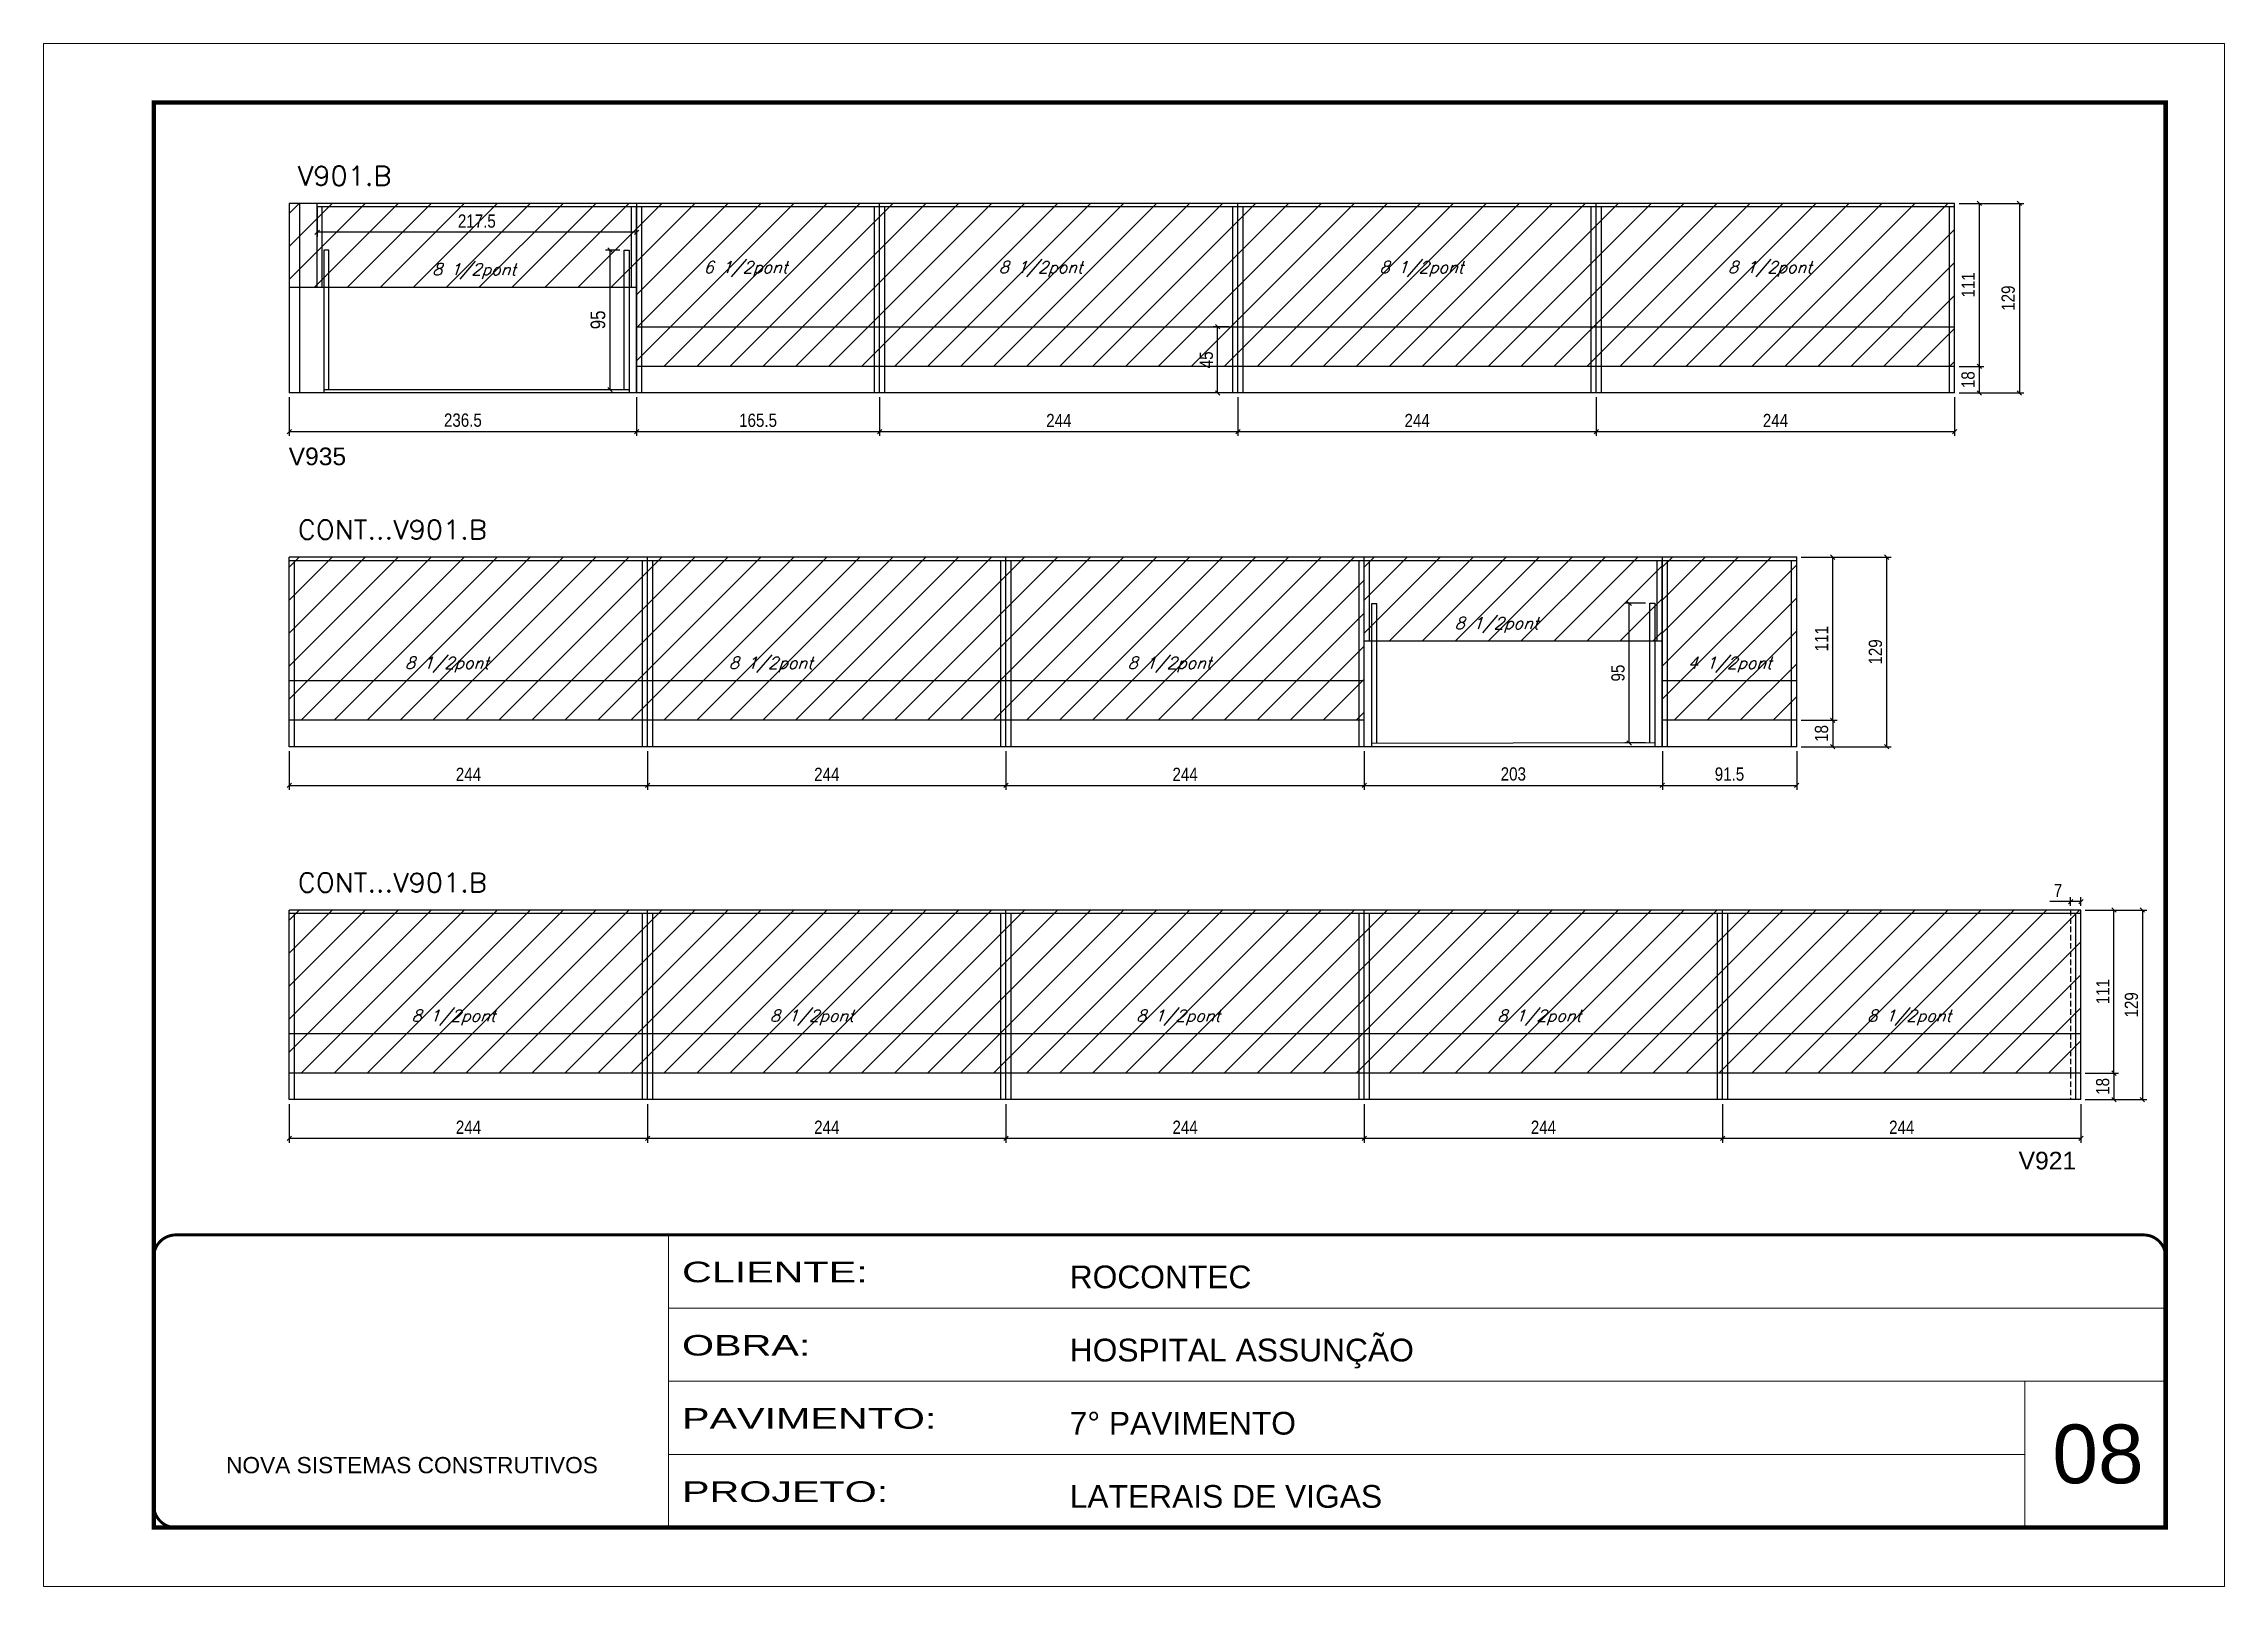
# Model space of a CAD drawing. Extents: x -20960 to -5926, y -2106 to 21915.
# Drawn here: x -7438 to -5953, y 19717 to 20767 of the extents above; entities that cross this region are included whole.
import ezdxf

# ---------------------------------------------------------------- set-up
doc = ezdxf.new("R2010")
doc.units = 0
for name, pattern in [('CONTINUO', [0]), ('DASHED', [0.75, 0.5, -0.25]), ('HIDDEN', [0.375, 0.25, -0.125])]:
    doc.linetypes.add(name, pattern=pattern)
for name, color, linetype in [('5', 5, 'Continuous'), ('COTA', 241, 'Continuous'), ('Painéis', 200, 'Continuous'), ('Reaproveitamento', 251, 'Continuous'), ('SARR_2.2x7', 40, 'Continuous'), ('SARR_3.5x7', 81, 'Continuous'), ('texto', 7, 'Continuous')]:
    doc.layers.add(name, color=color, linetype=linetype)
for name, color, linetype, lineweight in [('CARIMBO', 255, 'Continuous', 9), ('Folhas', 255, 'Continuous', 9), ('SARRAFO DE PRESSAO', 251, 'DASHED', 9), ('Texto Seção', 7, 'Continuous', 15)]:
    doc.layers.add(name, color=color, linetype=linetype, lineweight=lineweight)
doc.styles.add('ARIAL', font='arial.ttf')
doc.styles.add('COTA TECNICA', font='techl___.ttf', dxfattribs={"height": 10})
doc.styles.add('COTA TECNICA-50', font='techl___.ttf', dxfattribs={"height": 9})
doc.styles.add('REGUA-120', font='ROMANS.shx', dxfattribs={"height": 15})
doc.styles.add('Romans', font='romans.shx')
doc.styles.get("Standard").update_dxf_attribs({"font": 'arial.ttf'})
doc.styles.add('Tecnologia', font='')
doc.styles.get('Tecnologia').set_extended_font_data('Forgotten Futurist')
doc.dimstyles.new('COTA PAINEL-50', dxfattribs={"dimtxt": 9, "dimasz": 3, "dimexe": 3, "dimexo": 3, "dimgap": 3, "dimtad": 1, "dimdec": 1, "dimzin": 12, "dimdsep": 46, "dimtxsty": 'COTA TECNICA-50', "dimblk1": 'OBLIQUE', "dimblk2": 'OBLIQUE', "dimsah": 1, "dimcen": 0.9, "dimclrd": 4, "dimclre": 4, "dimclrt": 240, "dimadec": 1, "dimazin": 3, "dimtfac": 1, "dimtdec": 1, "dimtmove": 0, "dimatfit": 3, "dimfxl": 1, "dimtolj": 1, "dimtzin": 12, "dimarcsym": 0})
doc.dimstyles.new('PAINEL', dxfattribs={"dimtxt": 10, "dimasz": 3, "dimexe": 3, "dimexo": 3, "dimgap": 3, "dimtad": 1, "dimdec": 1, "dimzin": 12, "dimdsep": 46, "dimtxsty": 'COTA TECNICA', "dimblk1": 'OBLIQUE', "dimblk2": 'OBLIQUE', "dimsah": 1, "dimcen": 0.9, "dimclrd": 4, "dimclre": 4, "dimclrt": 240, "dimadec": 1, "dimazin": 3, "dimtfac": 1, "dimtdec": 1, "dimtmove": 0, "dimatfit": 3, "dimfxl": 1, "dimtolj": 1, "dimtzin": 12, "dimarcsym": 0})
pattern_1 = [(45, (-2744.101, -1066.366), (-11.22532, 11.22532), [])]

msp = doc.modelspace()

# ---------------------------------------------------------------- texts
at = {"layer": '5', "linetype": 'Continuous'}
for s, p in [('V935', (-7271.65, 20479.91)), ('V921', (-6093.61, 20000.59))]:
    msp.add_text(s, height=12, rotation=0.00004, dxfattribs=at).set_placement(p)
at = {"layer": 'CARIMBO', "style": 'ARIAL'}
msp.add_text('08', height=40, dxfattribs=at).set_placement((-6070.64, 19786.96))
at = {"layer": 'texto', "color": 2, "char_height": 8, "attachment_point": 5, "style": 'Romans'}
for s, insert in [('{\\Q19;\\C256;8 1/2pont}', (-7145.36, 20611.89)), ('{\\Q19;\\C256;6 1/2pont}', (-6960.54, 20613.36)), ('{\\Q19;\\C256;8 1/2pont}', (-6759.55, 20613.36)), ('{\\Q19;\\C256;8 1/2pont}', (-6500.26, 20613.36)), ('{\\Q19;\\C256;8 1/2pont}', (-6262.96, 20613.36)), ('{\\Q19;\\C256;8 1/2pont}', (-6449.13, 20371.07)), ('{\\Q19;\\C256;8 1/2pont}', (-7163.84, 20344.07)), ('{\\Q19;\\C256;8 1/2pont}', (-6943.32, 20344.07)), ('{\\Q19;\\C256;8 1/2pont}', (-6671.79, 20344.07)), ('{\\Q19;\\C256;4 1/2pont}', (-6290.3, 20344.07)), ('{\\Q19;\\C256;8 1/2pont}', (-7159.36, 20103.89)), ('{\\Q19;\\C256;8 1/2pont}', (-6915.39, 20103.89)), ('{\\Q19;\\C256;8 1/2pont}', (-6665.92, 20103.89)), ('{\\Q19;\\C256;8 1/2pont}', (-6420.07, 20103.89)), ('{\\Q19;\\C256;8 1/2pont}', (-6168.17, 20103.89))]:
    msp.add_mtext(s, dxfattribs=dict(at, insert=insert))
at = {"layer": 'Texto Seção', "style": 'REGUA-120', "width": 1.05}
for s, p in [('V901.B', (-7265.42, 20670.34)), ('CONT...V901.B', (-7265.42, 20429.51)), ('CONT...V901.B', (-7265.42, 20189.34))]:
    msp.add_text(s, height=13, dxfattribs=at).set_placement(p)

# ---------------------------------------------------------------- blocks, each defined once
blk = doc.blocks.new('9999999999')
at = {"color": 30, "linetype": 'CONTINUO'}
for p, q in [((98564.6, 34230.2), (98564.6, 34429.4)), ((98564.6, 34379.6), (99584, 34379.6)), ((98564.6, 34329.8), (99488, 34329.8)), ((99584, 34329.8), (99488, 34329.8)), ((99488, 34329.8), (99488, 34230.2)), ((98564.6, 34280), (99488, 34280))]:
    blk.add_line(p, q, dxfattribs=at)
at = {"color": 30, "linetype": 'CONTINUO', "const_width": 2}
blk.add_lwpolyline([(99584, 34230.2), (99584, 34414.4, 0.414214), (99569, 34429.4), (98229, 34429.4, 0.414214), (98214, 34414.4), (98214, 34245.2, 0.414214), (98229, 34230.2), (99584, 34230.2)], format="xyb", dxfattribs=at)
at = {"layer": 'Folhas'}
blk.add_lwpolyline([(98139, 34190.2), (99624, 34190.2), (99624, 35240.2), (98139, 35240.2)], close=True, dxfattribs=at)
at = {"layer": 'Folhas', "color": 30, "const_width": 3}
blk.add_lwpolyline([(98214, 34230.2), (99584, 34230.2), (99584, 35200.2), (98214, 35200.2)], close=True, dxfattribs=at)
at = {"color": 7, "linetype": 'Continuous', "ltscale": 5, "style": 'ARIAL'}
for s, height, p in [('ROCONTEC', 15.48, (98837.7, 34393.1)), ('HOSPITAL ASSUNÇÃO', 15.483, (98837.7, 34343.3)), ('7° PAVIMENTO', 15.483, (98837.7, 34293.5)), ('NOVA SISTEMAS CONSTRUTIVOS', 11.059, (98263.2, 34267.2)), ('LATERAIS DE VIGAS', 15.483, (98837.7, 34243.7))]:
    blk.add_text(s, height=height, dxfattribs=at).set_placement(p)
at = {"layer": 'Folhas', "color": 7, "style": 'Tecnologia', "width": 1.5}
for s, p in [('CLIENTE:', (98573.7, 34397.2)), ('OBRA:', (98573.7, 34347.3)), ('PAVIMENTO:', (98573.7, 34297.5)), ('PROJETO:', (98573.7, 34247.7))]:
    blk.add_text(s, height=14, dxfattribs=at).set_placement(p)
blk = doc.blocks.new('_Oblique')
at = {"color": 0, "linetype": 'ByBlock', "lineweight": -2}
blk.add_line((-0.5, -0.5), (0.5, 0.5), dxfattribs=at)
blk = doc.blocks.new('*D966')
at = {"layer": 'COTA', "color": 4, "lineweight": -2, "transparency": 16777216}
for p, q in [((-7271.2, 20526.1), (-7271.2, 20499.8)), ((-7034.7, 20526.1), (-7034.7, 20499.8)), ((-7271.2, 20502.8), (-7034.7, 20502.8))]:
    blk.add_line(p, q, dxfattribs=at)
at = {"layer": 'Defpoints', "color": 0, "transparency": 16777216}
for p in [(-7271.2, 20529.1), (-7034.7, 20529.1), (-7034.7, 20502.8)]:
    blk.add_point(p, dxfattribs=at)
at = {"layer": 'COTA', "color": 4, "lineweight": -2, "transparency": 16777216, "xscale": 3, "yscale": 3, "zscale": 3, "rotation": 180}
blk.add_blockref('_Oblique', (-7271.2, 20502.8), dxfattribs=at)
at = {"layer": 'COTA', "color": 4, "lineweight": -2, "transparency": 16777216, "xscale": 3, "yscale": 3, "zscale": 3}
blk.add_blockref('_Oblique', (-7034.7, 20502.8), dxfattribs=at)
at = {"layer": 'COTA', "color": 240, "transparency": 16777216, "insert": (-7153, 20510.5), "char_height": 9, "attachment_point": 5, "style": 'COTA TECNICA-50'}
blk.add_mtext('\\A1;236.5', dxfattribs=at)
blk = doc.blocks.new('*D967')
at = {"layer": 'COTA', "color": 4, "lineweight": -2, "transparency": 16777216}
for p, q in [((-7034.7, 20526.1), (-7034.7, 20499.8)), ((-6869.2, 20526.1), (-6869.2, 20499.8)), ((-7034.7, 20502.8), (-6869.2, 20502.8))]:
    blk.add_line(p, q, dxfattribs=at)
at = {"layer": 'Defpoints', "color": 0, "transparency": 16777216}
for p in [(-7034.7, 20529.1), (-6869.2, 20529.1), (-6869.2, 20502.8)]:
    blk.add_point(p, dxfattribs=at)
at = {"layer": 'COTA', "color": 4, "lineweight": -2, "transparency": 16777216, "xscale": 3, "yscale": 3, "zscale": 3, "rotation": 180}
blk.add_blockref('_Oblique', (-7034.7, 20502.8), dxfattribs=at)
at = {"layer": 'COTA', "color": 4, "lineweight": -2, "transparency": 16777216, "xscale": 3, "yscale": 3, "zscale": 3}
blk.add_blockref('_Oblique', (-6869.2, 20502.8), dxfattribs=at)
at = {"layer": 'COTA', "color": 240, "transparency": 16777216, "insert": (-6952, 20510.4), "char_height": 9, "attachment_point": 5, "style": 'COTA TECNICA-50'}
blk.add_mtext('\\A1;165.5', dxfattribs=at)
blk = doc.blocks.new('*D968')
at = {"layer": 'COTA', "color": 4, "lineweight": -2, "transparency": 16777216}
for p, q in [((-6869.2, 20526.1), (-6869.2, 20499.8)), ((-6625.2, 20526.1), (-6625.2, 20499.8)), ((-6869.2, 20502.8), (-6625.2, 20502.8))]:
    blk.add_line(p, q, dxfattribs=at)
at = {"layer": 'Defpoints', "color": 0, "transparency": 16777216}
for p in [(-6869.2, 20529.1), (-6625.2, 20529.1), (-6625.2, 20502.8)]:
    blk.add_point(p, dxfattribs=at)
at = {"layer": 'COTA', "color": 4, "lineweight": -2, "transparency": 16777216, "xscale": 3, "yscale": 3, "zscale": 3, "rotation": 180}
blk.add_blockref('_Oblique', (-6869.2, 20502.8), dxfattribs=at)
at = {"layer": 'COTA', "color": 4, "lineweight": -2, "transparency": 16777216, "xscale": 3, "yscale": 3, "zscale": 3}
blk.add_blockref('_Oblique', (-6625.2, 20502.8), dxfattribs=at)
at = {"layer": 'COTA', "color": 240, "transparency": 16777216, "insert": (-6747.2, 20510.3), "char_height": 9, "attachment_point": 5, "style": 'COTA TECNICA-50'}
blk.add_mtext('\\A1;244', dxfattribs=at)
blk = doc.blocks.new('*D969')
at = {"layer": 'COTA', "color": 4, "lineweight": -2, "transparency": 16777216}
for p, q in [((-6625.2, 20526.1), (-6625.2, 20499.8)), ((-6381.2, 20526.1), (-6381.2, 20499.8)), ((-6625.2, 20502.8), (-6381.2, 20502.8))]:
    blk.add_line(p, q, dxfattribs=at)
at = {"layer": 'Defpoints', "color": 0, "transparency": 16777216}
for p in [(-6625.2, 20529.1), (-6381.2, 20529.1), (-6381.2, 20502.8)]:
    blk.add_point(p, dxfattribs=at)
at = {"layer": 'COTA', "color": 4, "lineweight": -2, "transparency": 16777216, "xscale": 3, "yscale": 3, "zscale": 3, "rotation": 180}
blk.add_blockref('_Oblique', (-6625.2, 20502.8), dxfattribs=at)
at = {"layer": 'COTA', "color": 4, "lineweight": -2, "transparency": 16777216, "xscale": 3, "yscale": 3, "zscale": 3}
blk.add_blockref('_Oblique', (-6381.2, 20502.8), dxfattribs=at)
at = {"layer": 'COTA', "color": 240, "transparency": 16777216, "insert": (-6503.2, 20510.3), "char_height": 9, "attachment_point": 5, "style": 'COTA TECNICA-50'}
blk.add_mtext('\\A1;244', dxfattribs=at)
blk = doc.blocks.new('*D970')
at = {"layer": 'COTA', "color": 4, "lineweight": -2, "transparency": 16777216}
for p, q in [((-6381.2, 20526.1), (-6381.2, 20499.8)), ((-6137.2, 20526.1), (-6137.2, 20499.8)), ((-6381.2, 20502.8), (-6137.2, 20502.8))]:
    blk.add_line(p, q, dxfattribs=at)
at = {"layer": 'Defpoints', "color": 0, "transparency": 16777216}
for p in [(-6381.2, 20529.1), (-6137.2, 20529.1), (-6137.2, 20502.8)]:
    blk.add_point(p, dxfattribs=at)
at = {"layer": 'COTA', "color": 4, "lineweight": -2, "transparency": 16777216, "xscale": 3, "yscale": 3, "zscale": 3, "rotation": 180}
blk.add_blockref('_Oblique', (-6381.2, 20502.8), dxfattribs=at)
at = {"layer": 'COTA', "color": 4, "lineweight": -2, "transparency": 16777216, "xscale": 3, "yscale": 3, "zscale": 3}
blk.add_blockref('_Oblique', (-6137.2, 20502.8), dxfattribs=at)
at = {"layer": 'COTA', "color": 240, "transparency": 16777216, "insert": (-6259.2, 20510.3), "char_height": 9, "attachment_point": 5, "style": 'COTA TECNICA-50'}
blk.add_mtext('\\A1;244', dxfattribs=at)
blk = doc.blocks.new('*D978')
at = {"layer": 'COTA', "color": 4, "lineweight": -2, "transparency": 16777216}
for p, q in [((-7271.2, 20285.3), (-7271.2, 20259)), ((-7027.2, 20285.3), (-7027.2, 20259)), ((-7271.2, 20262), (-7027.2, 20262))]:
    blk.add_line(p, q, dxfattribs=at)
at = {"layer": 'Defpoints', "color": 0, "transparency": 16777216}
for p in [(-7271.2, 20288.3), (-7027.2, 20288.3), (-7027.2, 20262)]:
    blk.add_point(p, dxfattribs=at)
at = {"layer": 'COTA', "color": 4, "lineweight": -2, "transparency": 16777216, "xscale": 3, "yscale": 3, "zscale": 3, "rotation": 180}
blk.add_blockref('_Oblique', (-7271.2, 20262), dxfattribs=at)
at = {"layer": 'COTA', "color": 4, "lineweight": -2, "transparency": 16777216, "xscale": 3, "yscale": 3, "zscale": 3}
blk.add_blockref('_Oblique', (-7027.2, 20262), dxfattribs=at)
at = {"layer": 'COTA', "color": 240, "transparency": 16777216, "insert": (-7149.2, 20269.5), "char_height": 9, "attachment_point": 5, "style": 'COTA TECNICA-50'}
blk.add_mtext('\\A1;244', dxfattribs=at)
blk = doc.blocks.new('*D979')
at = {"layer": 'COTA', "color": 4, "lineweight": -2, "transparency": 16777216}
for p, q in [((-7027.2, 20285.3), (-7027.2, 20259)), ((-6783.2, 20285.3), (-6783.2, 20259)), ((-7027.2, 20262), (-6783.2, 20262))]:
    blk.add_line(p, q, dxfattribs=at)
at = {"layer": 'Defpoints', "color": 0, "transparency": 16777216}
for p in [(-7027.2, 20288.3), (-6783.2, 20288.3), (-6783.2, 20262)]:
    blk.add_point(p, dxfattribs=at)
at = {"layer": 'COTA', "color": 4, "lineweight": -2, "transparency": 16777216, "xscale": 3, "yscale": 3, "zscale": 3, "rotation": 180}
blk.add_blockref('_Oblique', (-7027.2, 20262), dxfattribs=at)
at = {"layer": 'COTA', "color": 4, "lineweight": -2, "transparency": 16777216, "xscale": 3, "yscale": 3, "zscale": 3}
blk.add_blockref('_Oblique', (-6783.2, 20262), dxfattribs=at)
at = {"layer": 'COTA', "color": 240, "transparency": 16777216, "insert": (-6905.2, 20269.5), "char_height": 9, "attachment_point": 5, "style": 'COTA TECNICA-50'}
blk.add_mtext('\\A1;244', dxfattribs=at)
blk = doc.blocks.new('*D980')
at = {"layer": 'COTA', "color": 4, "lineweight": -2, "transparency": 16777216}
for p, q in [((-6783.2, 20285.3), (-6783.2, 20259)), ((-6539.2, 20285.3), (-6539.2, 20259)), ((-6783.2, 20262), (-6539.2, 20262))]:
    blk.add_line(p, q, dxfattribs=at)
at = {"layer": 'Defpoints', "color": 0, "transparency": 16777216}
for p in [(-6783.2, 20288.3), (-6539.2, 20288.3), (-6539.2, 20262)]:
    blk.add_point(p, dxfattribs=at)
at = {"layer": 'COTA', "color": 4, "lineweight": -2, "transparency": 16777216, "xscale": 3, "yscale": 3, "zscale": 3, "rotation": 180}
blk.add_blockref('_Oblique', (-6783.2, 20262), dxfattribs=at)
at = {"layer": 'COTA', "color": 4, "lineweight": -2, "transparency": 16777216, "xscale": 3, "yscale": 3, "zscale": 3}
blk.add_blockref('_Oblique', (-6539.2, 20262), dxfattribs=at)
at = {"layer": 'COTA', "color": 240, "transparency": 16777216, "insert": (-6661.2, 20269.5), "char_height": 9, "attachment_point": 5, "style": 'COTA TECNICA-50'}
blk.add_mtext('\\A1;244', dxfattribs=at)
blk = doc.blocks.new('*D981')
at = {"layer": 'COTA', "color": 4, "lineweight": -2, "transparency": 16777216}
for p, q in [((-6539.2, 20285.3), (-6539.2, 20259)), ((-6336.2, 20285.3), (-6336.2, 20259)), ((-6539.2, 20262), (-6336.2, 20262))]:
    blk.add_line(p, q, dxfattribs=at)
at = {"layer": 'Defpoints', "color": 0, "transparency": 16777216}
for p in [(-6539.2, 20288.3), (-6336.2, 20288.3), (-6336.2, 20262)]:
    blk.add_point(p, dxfattribs=at)
at = {"layer": 'COTA', "color": 4, "lineweight": -2, "transparency": 16777216, "xscale": 3, "yscale": 3, "zscale": 3, "rotation": 180}
blk.add_blockref('_Oblique', (-6539.2, 20262), dxfattribs=at)
at = {"layer": 'COTA', "color": 4, "lineweight": -2, "transparency": 16777216, "xscale": 3, "yscale": 3, "zscale": 3}
blk.add_blockref('_Oblique', (-6336.2, 20262), dxfattribs=at)
at = {"layer": 'COTA', "color": 240, "transparency": 16777216, "insert": (-6437.7, 20269.7), "char_height": 9, "attachment_point": 5, "style": 'COTA TECNICA-50'}
blk.add_mtext('\\A1;203', dxfattribs=at)
blk = doc.blocks.new('*D982')
at = {"layer": 'COTA', "color": 4, "lineweight": -2, "transparency": 16777216}
for p, q in [((-6336.2, 20285.3), (-6336.2, 20259)), ((-6244.7, 20285.3), (-6244.7, 20259)), ((-6336.2, 20262), (-6244.7, 20262))]:
    blk.add_line(p, q, dxfattribs=at)
at = {"layer": 'Defpoints', "color": 0, "transparency": 16777216}
for p in [(-6336.2, 20288.3), (-6244.7, 20288.3), (-6244.7, 20262)]:
    blk.add_point(p, dxfattribs=at)
at = {"layer": 'COTA', "color": 4, "lineweight": -2, "transparency": 16777216, "xscale": 3, "yscale": 3, "zscale": 3, "rotation": 180}
blk.add_blockref('_Oblique', (-6336.2, 20262), dxfattribs=at)
at = {"layer": 'COTA', "color": 4, "lineweight": -2, "transparency": 16777216, "xscale": 3, "yscale": 3, "zscale": 3}
blk.add_blockref('_Oblique', (-6244.7, 20262), dxfattribs=at)
at = {"layer": 'COTA', "color": 240, "transparency": 16777216, "insert": (-6290.5, 20269.6), "char_height": 9, "attachment_point": 5, "style": 'COTA TECNICA-50'}
blk.add_mtext('\\A1;91.5', dxfattribs=at)
blk = doc.blocks.new('*D983')
at = {"layer": 'COTA', "color": 4, "lineweight": -2, "transparency": 16777216}
for p, q in [((-6058.2, 20182.9), (-6072.4, 20182.9)), ((-6058.2, 20180.1), (-6058.2, 20185.9)), ((-6051.2, 20182.9), (-6058.2, 20182.9)), ((-6051.2, 20180.1), (-6051.2, 20185.9))]:
    blk.add_line(p, q, dxfattribs=at)
at = {"layer": 'Defpoints', "color": 0, "transparency": 16777216}
for p in [(-6058.2, 20182.9), (-6058.2, 20177.1), (-6051.2, 20177.1)]:
    blk.add_point(p, dxfattribs=at)
at = {"layer": 'COTA', "color": 4, "lineweight": -2, "transparency": 16777216, "xscale": 3, "yscale": 3, "zscale": 3, "rotation": 180}
blk.add_blockref('_Oblique', (-6058.2, 20182.9), dxfattribs=at)
at = {"layer": 'COTA', "color": 4, "lineweight": -2, "transparency": 16777216, "xscale": 3, "yscale": 3, "zscale": 3}
blk.add_blockref('_Oblique', (-6051.2, 20182.9), dxfattribs=at)
at = {"layer": 'COTA', "color": 240, "transparency": 16777216, "insert": (-6066.8, 20190.4), "char_height": 9, "attachment_point": 5, "style": 'COTA TECNICA-50'}
blk.add_mtext('\\A1;7', dxfattribs=at)
blk = doc.blocks.new('*D984')
at = {"layer": 'COTA', "color": 4, "lineweight": -2, "transparency": 16777216}
for p, q in [((-7271.2, 20045.1), (-7271.2, 20018.8)), ((-7027.2, 20045.1), (-7027.2, 20018.8)), ((-7271.2, 20021.8), (-7027.2, 20021.8))]:
    blk.add_line(p, q, dxfattribs=at)
at = {"layer": 'Defpoints', "color": 0, "transparency": 16777216}
for p in [(-7271.2, 20048.1), (-7027.2, 20048.1), (-7027.2, 20021.8)]:
    blk.add_point(p, dxfattribs=at)
at = {"layer": 'COTA', "color": 4, "lineweight": -2, "transparency": 16777216, "xscale": 3, "yscale": 3, "zscale": 3, "rotation": 180}
blk.add_blockref('_Oblique', (-7271.2, 20021.8), dxfattribs=at)
at = {"layer": 'COTA', "color": 4, "lineweight": -2, "transparency": 16777216, "xscale": 3, "yscale": 3, "zscale": 3}
blk.add_blockref('_Oblique', (-7027.2, 20021.8), dxfattribs=at)
at = {"layer": 'COTA', "color": 240, "transparency": 16777216, "insert": (-7149.2, 20029.3), "char_height": 9, "attachment_point": 5, "style": 'COTA TECNICA-50'}
blk.add_mtext('\\A1;244', dxfattribs=at)
blk = doc.blocks.new('*D985')
at = {"layer": 'COTA', "color": 4, "lineweight": -2, "transparency": 16777216}
for p, q in [((-7027.2, 20045.1), (-7027.2, 20018.8)), ((-6783.2, 20045.1), (-6783.2, 20018.8)), ((-7027.2, 20021.8), (-6783.2, 20021.8))]:
    blk.add_line(p, q, dxfattribs=at)
at = {"layer": 'Defpoints', "color": 0, "transparency": 16777216}
for p in [(-7027.2, 20048.1), (-6783.2, 20048.1), (-6783.2, 20021.8)]:
    blk.add_point(p, dxfattribs=at)
at = {"layer": 'COTA', "color": 4, "lineweight": -2, "transparency": 16777216, "xscale": 3, "yscale": 3, "zscale": 3, "rotation": 180}
blk.add_blockref('_Oblique', (-7027.2, 20021.8), dxfattribs=at)
at = {"layer": 'COTA', "color": 4, "lineweight": -2, "transparency": 16777216, "xscale": 3, "yscale": 3, "zscale": 3}
blk.add_blockref('_Oblique', (-6783.2, 20021.8), dxfattribs=at)
at = {"layer": 'COTA', "color": 240, "transparency": 16777216, "insert": (-6905.2, 20029.3), "char_height": 9, "attachment_point": 5, "style": 'COTA TECNICA-50'}
blk.add_mtext('\\A1;244', dxfattribs=at)
blk = doc.blocks.new('*D986')
at = {"layer": 'COTA', "color": 4, "lineweight": -2, "transparency": 16777216}
for p, q in [((-6783.2, 20045.1), (-6783.2, 20018.8)), ((-6539.2, 20045.1), (-6539.2, 20018.8)), ((-6783.2, 20021.8), (-6539.2, 20021.8))]:
    blk.add_line(p, q, dxfattribs=at)
at = {"layer": 'Defpoints', "color": 0, "transparency": 16777216}
for p in [(-6783.2, 20048.1), (-6539.2, 20048.1), (-6539.2, 20021.8)]:
    blk.add_point(p, dxfattribs=at)
at = {"layer": 'COTA', "color": 4, "lineweight": -2, "transparency": 16777216, "xscale": 3, "yscale": 3, "zscale": 3, "rotation": 180}
blk.add_blockref('_Oblique', (-6783.2, 20021.8), dxfattribs=at)
at = {"layer": 'COTA', "color": 4, "lineweight": -2, "transparency": 16777216, "xscale": 3, "yscale": 3, "zscale": 3}
blk.add_blockref('_Oblique', (-6539.2, 20021.8), dxfattribs=at)
at = {"layer": 'COTA', "color": 240, "transparency": 16777216, "insert": (-6661.2, 20029.3), "char_height": 9, "attachment_point": 5, "style": 'COTA TECNICA-50'}
blk.add_mtext('\\A1;244', dxfattribs=at)
blk = doc.blocks.new('*D987')
at = {"layer": 'COTA', "color": 4, "lineweight": -2, "transparency": 16777216}
for p, q in [((-6539.2, 20045.1), (-6539.2, 20018.8)), ((-6295.2, 20045.1), (-6295.2, 20018.8)), ((-6539.2, 20021.8), (-6295.2, 20021.8))]:
    blk.add_line(p, q, dxfattribs=at)
at = {"layer": 'Defpoints', "color": 0, "transparency": 16777216}
for p in [(-6539.2, 20048.1), (-6295.2, 20048.1), (-6295.2, 20021.8)]:
    blk.add_point(p, dxfattribs=at)
at = {"layer": 'COTA', "color": 4, "lineweight": -2, "transparency": 16777216, "xscale": 3, "yscale": 3, "zscale": 3, "rotation": 180}
blk.add_blockref('_Oblique', (-6539.2, 20021.8), dxfattribs=at)
at = {"layer": 'COTA', "color": 4, "lineweight": -2, "transparency": 16777216, "xscale": 3, "yscale": 3, "zscale": 3}
blk.add_blockref('_Oblique', (-6295.2, 20021.8), dxfattribs=at)
at = {"layer": 'COTA', "color": 240, "transparency": 16777216, "insert": (-6417.2, 20029.3), "char_height": 9, "attachment_point": 5, "style": 'COTA TECNICA-50'}
blk.add_mtext('\\A1;244', dxfattribs=at)
blk = doc.blocks.new('*D988')
at = {"layer": 'COTA', "color": 4, "lineweight": -2, "transparency": 16777216}
for p, q in [((-6295.2, 20045.1), (-6295.2, 20018.8)), ((-6051.2, 20045.1), (-6051.2, 20018.8)), ((-6295.2, 20021.8), (-6051.2, 20021.8))]:
    blk.add_line(p, q, dxfattribs=at)
at = {"layer": 'Defpoints', "color": 0, "transparency": 16777216}
for p in [(-6295.2, 20048.1), (-6051.2, 20048.1), (-6051.2, 20021.8)]:
    blk.add_point(p, dxfattribs=at)
at = {"layer": 'COTA', "color": 4, "lineweight": -2, "transparency": 16777216, "xscale": 3, "yscale": 3, "zscale": 3, "rotation": 180}
blk.add_blockref('_Oblique', (-6295.2, 20021.8), dxfattribs=at)
at = {"layer": 'COTA', "color": 4, "lineweight": -2, "transparency": 16777216, "xscale": 3, "yscale": 3, "zscale": 3}
blk.add_blockref('_Oblique', (-6051.2, 20021.8), dxfattribs=at)
at = {"layer": 'COTA', "color": 240, "transparency": 16777216, "insert": (-6173.2, 20029.3), "char_height": 9, "attachment_point": 5, "style": 'COTA TECNICA-50'}
blk.add_mtext('\\A1;244', dxfattribs=at)
blk = doc.blocks.new('*D989')
at = {"layer": 'COTA', "color": 4, "lineweight": -2, "transparency": 16777216}
for p, q in [((-6048.2, 20177.1), (-6025.7, 20177.1)), ((-6028.7, 20066.1), (-6028.7, 20177.1)), ((-6048.2, 20066.1), (-6025.7, 20066.1))]:
    blk.add_line(p, q, dxfattribs=at)
at = {"layer": 'Defpoints', "color": 0, "transparency": 16777216}
for p in [(-6051.2, 20177.1), (-6028.7, 20177.1), (-6051.2, 20066.1)]:
    blk.add_point(p, dxfattribs=at)
at = {"layer": 'COTA', "color": 4, "lineweight": -2, "transparency": 16777216, "xscale": 3, "yscale": 3, "zscale": 3}
for p, rotation in [((-6028.7, 20177.1), 90), ((-6028.7, 20066.1), 270)]:
    blk.add_blockref('_Oblique', p, dxfattribs=dict(at, rotation=rotation))
at = {"layer": 'COTA', "color": 240, "transparency": 16777216, "insert": (-6036.3, 20121.6), "char_height": 9, "attachment_point": 5, "rotation": 90, "style": 'COTA TECNICA-50'}
blk.add_mtext('\\A1;111', dxfattribs=at)
blk = doc.blocks.new('*D990')
at = {"layer": 'COTA', "color": 4, "lineweight": -2, "transparency": 16777216}
for p, q in [((-6241.7, 20417.3), (-6217.2, 20417.3)), ((-6220.2, 20306.3), (-6220.2, 20417.3)), ((-6241.7, 20306.3), (-6217.2, 20306.3))]:
    blk.add_line(p, q, dxfattribs=at)
at = {"layer": 'Defpoints', "color": 0, "transparency": 16777216}
for p in [(-6244.7, 20417.3), (-6220.2, 20417.3), (-6244.7, 20306.3)]:
    blk.add_point(p, dxfattribs=at)
at = {"layer": 'COTA', "color": 4, "lineweight": -2, "transparency": 16777216, "xscale": 3, "yscale": 3, "zscale": 3}
for p, rotation in [((-6220.2, 20417.3), 90), ((-6220.2, 20306.3), 270)]:
    blk.add_blockref('_Oblique', p, dxfattribs=dict(at, rotation=rotation))
at = {"layer": 'COTA', "color": 240, "transparency": 16777216, "insert": (-6227.8, 20361.8), "char_height": 9, "attachment_point": 5, "rotation": 90, "style": 'COTA TECNICA-50'}
blk.add_mtext('\\A1;111', dxfattribs=at)
blk = doc.blocks.new('*D991')
at = {"layer": 'COTA', "color": 4, "lineweight": -2, "transparency": 16777216}
for p, q in [((-7252.2, 20655.1), (-7252.2, 20635.4)), ((-7034.7, 20655.1), (-7034.7, 20635.4)), ((-7034.7, 20638.4), (-7252.2, 20638.4))]:
    blk.add_line(p, q, dxfattribs=at)
at = {"layer": 'Defpoints', "color": 0, "transparency": 16777216}
for p in [(-7252.2, 20658.1), (-7034.7, 20658.1), (-7252.2, 20638.4)]:
    blk.add_point(p, dxfattribs=at)
at = {"layer": 'COTA', "color": 4, "lineweight": -2, "transparency": 16777216, "xscale": 3, "yscale": 3, "zscale": 3, "rotation": 180}
blk.add_blockref('_Oblique', (-7252.2, 20638.4), dxfattribs=at)
at = {"layer": 'COTA', "color": 4, "lineweight": -2, "transparency": 16777216, "xscale": 3, "yscale": 3, "zscale": 3}
blk.add_blockref('_Oblique', (-7034.7, 20638.4), dxfattribs=at)
at = {"layer": 'COTA', "color": 240, "transparency": 16777216, "insert": (-7143.5, 20646), "char_height": 9, "attachment_point": 5, "style": 'COTA TECNICA-50'}
blk.add_mtext('\\A1;217.5', dxfattribs=at)
blk = doc.blocks.new('*D992')
at = {"layer": 'COTA', "color": 4, "lineweight": -2, "transparency": 16777216}
for p, q in [((-6631.7, 20574.1), (-6642.1, 20574.1)), ((-6639.1, 20529.1), (-6639.1, 20574.1)), ((-6631.7, 20529.1), (-6642.1, 20529.1))]:
    blk.add_line(p, q, dxfattribs=at)
at = {"layer": 'Defpoints', "color": 0, "transparency": 16777216}
for p in [(-6639.1, 20574.1), (-6628.7, 20574.1), (-6628.7, 20529.1)]:
    blk.add_point(p, dxfattribs=at)
at = {"layer": 'COTA', "color": 4, "lineweight": -2, "transparency": 16777216, "xscale": 3, "yscale": 3, "zscale": 3}
for p, rotation in [((-6639.1, 20574.1), 90), ((-6639.1, 20529.1), 270)]:
    blk.add_blockref('_Oblique', p, dxfattribs=dict(at, rotation=rotation))
at = {"layer": 'COTA', "color": 240, "transparency": 16777216, "insert": (-6646.7, 20551.6), "char_height": 9, "attachment_point": 5, "rotation": 90, "style": 'COTA TECNICA-50'}
blk.add_mtext('\\A1;45', dxfattribs=at)
blk = doc.blocks.new('*D993')
at = {"layer": 'COTA', "color": 4, "lineweight": -2, "transparency": 16777216}
for p, q in [((-6134.2, 20658.1), (-6090.1, 20658.1)), ((-6093.1, 20658.1), (-6093.1, 20529.1)), ((-6134.2, 20529.1), (-6090.1, 20529.1))]:
    blk.add_line(p, q, dxfattribs=at)
at = {"layer": 'Defpoints', "color": 0, "transparency": 16777216}
for p in [(-6137.2, 20658.1), (-6137.2, 20529.1), (-6093.1, 20529.1)]:
    blk.add_point(p, dxfattribs=at)
at = {"layer": 'COTA', "color": 4, "lineweight": -2, "transparency": 16777216, "xscale": 3, "yscale": 3, "zscale": 3}
for p, rotation in [((-6093.1, 20658.1), 90), ((-6093.1, 20529.1), 270)]:
    blk.add_blockref('_Oblique', p, dxfattribs=dict(at, rotation=rotation))
at = {"layer": 'COTA', "color": 240, "transparency": 16777216, "insert": (-6100.7, 20593.6), "char_height": 9, "attachment_point": 5, "rotation": 90, "style": 'COTA TECNICA-50'}
blk.add_mtext('\\A1;129', dxfattribs=at)
blk = doc.blocks.new('*D994')
at = {"layer": 'COTA', "color": 4, "lineweight": -2, "transparency": 16777216}
for p, q in [((-6241.7, 20417.3), (-6180.5, 20417.3)), ((-6183.5, 20417.3), (-6183.5, 20288.3)), ((-6241.7, 20288.3), (-6180.5, 20288.3))]:
    blk.add_line(p, q, dxfattribs=at)
at = {"layer": 'Defpoints', "color": 0, "transparency": 16777216}
for p in [(-6244.7, 20417.3), (-6244.7, 20288.3), (-6183.5, 20288.3)]:
    blk.add_point(p, dxfattribs=at)
at = {"layer": 'COTA', "color": 4, "lineweight": -2, "transparency": 16777216, "xscale": 3, "yscale": 3, "zscale": 3}
for p, rotation in [((-6183.5, 20417.3), 90), ((-6183.5, 20288.3), 270)]:
    blk.add_blockref('_Oblique', p, dxfattribs=dict(at, rotation=rotation))
at = {"layer": 'COTA', "color": 240, "transparency": 16777216, "insert": (-6191.1, 20352.8), "char_height": 9, "attachment_point": 5, "rotation": 90, "style": 'COTA TECNICA-50'}
blk.add_mtext('\\A1;129', dxfattribs=at)
blk = doc.blocks.new('*D937')
at = {"layer": 'COTA', "color": 4, "lineweight": -2, "transparency": 16777216}
for p, q in [((-6134.2, 20658.1), (-6117.4, 20658.1)), ((-6120.4, 20658.1), (-6120.4, 20547.1)), ((-6134.2, 20547.1), (-6117.4, 20547.1))]:
    blk.add_line(p, q, dxfattribs=at)
at = {"layer": 'Defpoints', "color": 0, "transparency": 16777216}
for p in [(-6137.2, 20658.1), (-6137.2, 20547.1), (-6120.4, 20547.1)]:
    blk.add_point(p, dxfattribs=at)
at = {"layer": 'COTA', "color": 4, "lineweight": -2, "transparency": 16777216, "xscale": 3, "yscale": 3, "zscale": 3}
for p, rotation in [((-6120.4, 20658.1), 90), ((-6120.4, 20547.1), 270)]:
    blk.add_blockref('_Oblique', p, dxfattribs=dict(at, rotation=rotation))
at = {"layer": 'COTA', "color": 240, "transparency": 16777216, "insert": (-6128, 20602.6), "char_height": 9, "attachment_point": 5, "rotation": 90, "style": 'COTA TECNICA-50'}
blk.add_mtext('\\A1;111', dxfattribs=at)
blk = doc.blocks.new('*D938')
at = {"layer": 'COTA', "color": 4, "lineweight": -2, "transparency": 16777216}
for p, q in [((-6241.7, 20306.3), (-6217.2, 20306.3)), ((-6220.2, 20306.3), (-6220.2, 20288.3)), ((-6241.7, 20288.3), (-6217.2, 20288.3))]:
    blk.add_line(p, q, dxfattribs=at)
at = {"layer": 'Defpoints', "color": 0, "transparency": 16777216}
for p in [(-6244.7, 20306.3), (-6244.7, 20288.3), (-6220.2, 20288.3)]:
    blk.add_point(p, dxfattribs=at)
at = {"layer": 'COTA', "color": 4, "lineweight": -2, "transparency": 16777216, "xscale": 3, "yscale": 3, "zscale": 3}
for p, rotation in [((-6220.2, 20306.3), 90), ((-6220.2, 20288.3), 270)]:
    blk.add_blockref('_Oblique', p, dxfattribs=dict(at, rotation=rotation))
at = {"layer": 'COTA', "color": 240, "transparency": 16777216, "insert": (-6227.8, 20297.3), "char_height": 9, "attachment_point": 5, "rotation": 90, "style": 'COTA TECNICA-50'}
blk.add_mtext('\\A1;18', dxfattribs=at)
blk = doc.blocks.new('*D939')
at = {"layer": 'COTA', "color": 4, "lineweight": -2, "transparency": 16777216}
for p, q in [((-6134.2, 20547.1), (-6117.4, 20547.1)), ((-6120.4, 20547.1), (-6120.4, 20529.1)), ((-6134.2, 20529.1), (-6117.4, 20529.1))]:
    blk.add_line(p, q, dxfattribs=at)
at = {"layer": 'Defpoints', "color": 0, "transparency": 16777216}
for p in [(-6137.2, 20547.1), (-6137.2, 20529.1), (-6120.4, 20529.1)]:
    blk.add_point(p, dxfattribs=at)
at = {"layer": 'COTA', "color": 4, "lineweight": -2, "transparency": 16777216, "xscale": 3, "yscale": 3, "zscale": 3}
for p, rotation in [((-6120.4, 20547.1), 90), ((-6120.4, 20529.1), 270)]:
    blk.add_blockref('_Oblique', p, dxfattribs=dict(at, rotation=rotation))
at = {"layer": 'COTA', "color": 240, "transparency": 16777216, "insert": (-6128, 20538.1), "char_height": 9, "attachment_point": 5, "rotation": 90, "style": 'COTA TECNICA-50'}
blk.add_mtext('\\A1;18', dxfattribs=at)
blk = doc.blocks.new('*D940')
at = {"layer": 'COTA', "color": 4, "lineweight": -2, "transparency": 16777216}
for p, q in [((-6048.2, 20066.1), (-6025.7, 20066.1)), ((-6028.7, 20066.1), (-6028.7, 20048.1)), ((-6048.2, 20048.1), (-6025.7, 20048.1))]:
    blk.add_line(p, q, dxfattribs=at)
at = {"layer": 'Defpoints', "color": 0, "transparency": 16777216}
for p in [(-6051.2, 20066.1), (-6051.2, 20048.1), (-6028.7, 20048.1)]:
    blk.add_point(p, dxfattribs=at)
at = {"layer": 'COTA', "color": 4, "lineweight": -2, "transparency": 16777216, "xscale": 3, "yscale": 3, "zscale": 3}
for p, rotation in [((-6028.7, 20066.1), 90), ((-6028.7, 20048.1), 270)]:
    blk.add_blockref('_Oblique', p, dxfattribs=dict(at, rotation=rotation))
at = {"layer": 'COTA', "color": 240, "transparency": 16777216, "insert": (-6036.3, 20057.1), "char_height": 9, "attachment_point": 5, "rotation": 90, "style": 'COTA TECNICA-50'}
blk.add_mtext('\\A1;18', dxfattribs=at)
blk = doc.blocks.new('*D995')
at = {"layer": 'COTA', "color": 4, "lineweight": -2, "transparency": 16777216}
for p, q in [((-6048.2, 20177.1), (-6006.3, 20177.1)), ((-6009.3, 20177.1), (-6009.3, 20048.1)), ((-6048.2, 20048.1), (-6006.3, 20048.1))]:
    blk.add_line(p, q, dxfattribs=at)
at = {"layer": 'Defpoints', "color": 0, "transparency": 16777216}
for p in [(-6051.2, 20177.1), (-6051.2, 20048.1), (-6009.3, 20048.1)]:
    blk.add_point(p, dxfattribs=at)
at = {"layer": 'COTA', "color": 4, "lineweight": -2, "transparency": 16777216, "xscale": 3, "yscale": 3, "zscale": 3}
for p, rotation in [((-6009.3, 20177.1), 90), ((-6009.3, 20048.1), 270)]:
    blk.add_blockref('_Oblique', p, dxfattribs=dict(at, rotation=rotation))
at = {"layer": 'COTA', "color": 240, "transparency": 16777216, "insert": (-6016.8, 20112.6), "char_height": 9, "attachment_point": 5, "rotation": 90, "style": 'COTA TECNICA-50'}
blk.add_mtext('\\A1;129', dxfattribs=at)
blk = doc.blocks.new('*D1003')
at = {"layer": 'COTA', "color": 4, "lineweight": -2, "ltscale": 25, "transparency": 16777216}
for p, q in [((-7046.2, 20626.3), (-7055.9, 20626.3)), ((-7052.9, 20626.3), (-7052.9, 20531.3)), ((-7046.2, 20531.3), (-7055.9, 20531.3))]:
    blk.add_line(p, q, dxfattribs=at)
at = {"layer": 'Defpoints', "color": 0, "ltscale": 25, "transparency": 16777216}
for p in [(-7043.2, 20626.3), (-7052.9, 20531.3), (-7043.2, 20531.3)]:
    blk.add_point(p, dxfattribs=at)
at = {"layer": 'COTA', "color": 4, "lineweight": -2, "ltscale": 25, "transparency": 16777216, "xscale": 3, "yscale": 3, "zscale": 3}
for p, rotation in [((-7052.9, 20626.3), 90), ((-7052.9, 20531.3), 270)]:
    blk.add_blockref('_Oblique', p, dxfattribs=dict(at, rotation=rotation))
at = {"layer": 'COTA', "color": 240, "ltscale": 25, "transparency": 16777216, "insert": (-7061, 20578.8), "char_height": 10, "attachment_point": 5, "rotation": 90, "style": 'COTA TECNICA'}
blk.add_mtext('\\A1;95', dxfattribs=at)
blk = doc.blocks.new('*D1004')
at = {"layer": 'COTA', "color": 4, "lineweight": -2, "transparency": 16777216}
for p, q in [((-6347.7, 20385.9), (-6361.8, 20385.9)), ((-6358.8, 20290.9), (-6358.8, 20385.9)), ((-6347.7, 20290.9), (-6361.8, 20290.9))]:
    blk.add_line(p, q, dxfattribs=at)
at = {"layer": 'Defpoints', "color": 0, "transparency": 16777216}
for p in [(-6358.8, 20385.9), (-6344.7, 20385.9), (-6344.7, 20290.9)]:
    blk.add_point(p, dxfattribs=at)
at = {"layer": 'COTA', "color": 4, "lineweight": -2, "transparency": 16777216, "xscale": 3, "yscale": 3, "zscale": 3}
for p, rotation in [((-6358.8, 20385.9), 90), ((-6358.8, 20290.9), 270)]:
    blk.add_blockref('_Oblique', p, dxfattribs=dict(at, rotation=rotation))
at = {"layer": 'COTA', "color": 240, "transparency": 16777216, "insert": (-6366.4, 20338.4), "char_height": 9, "attachment_point": 5, "rotation": 90, "style": 'COTA TECNICA-50'}
blk.add_mtext('\\A1;95', dxfattribs=at)

# ---------------------------------------------------------------- dimensions: what is measured, and where the dimension line sits
at = {"layer": 'COTA'}
for base, p1, p2, picture, middle in [((-7252.24, 20638.4), (-7034.74, 20658.12), (-7252.24, 20658.12), '*D991', (-7143.49, 20646)), ((-7034.74, 20502.78), (-7271.24, 20529.12), (-7034.74, 20529.12), '*D966', (-7152.99, 20510.48)), ((-6058.24, 20182.85), (-6051.24, 20177.12), (-6058.24, 20177.12), '*D983', (-6066.81, 20190.42))]:
    dim = msp.add_linear_dim(base=base, p1=p1, p2=p2, dimstyle='COTA PAINEL-50', dxfattribs=at)
    dim.commit()
    dim.dimension.update_dxf_attribs({"geometry": picture, "text_midpoint": middle})
for base, p1, p2, picture, middle in [((-6093.09, 20529.12), (-6137.24, 20658.12), (-6137.24, 20529.12), '*D993', (-6100.67, 20593.62)), ((-6120.44, 20547.12), (-6137.24, 20658.12), (-6137.24, 20547.12), '*D937', (-6128, 20602.62)), ((-6639.06, 20574.12), (-6628.74, 20529.12), (-6628.74, 20574.12), '*D992', (-6646.66, 20551.62)), ((-6120.44, 20529.12), (-6137.24, 20547.12), (-6137.24, 20529.12), '*D939', (-6128.03, 20538.12)), ((-6220.22, 20417.29), (-6244.74, 20306.29), (-6244.74, 20417.29), '*D990', (-6227.77, 20361.79)), ((-6183.49, 20288.29), (-6244.74, 20417.29), (-6244.74, 20288.29), '*D994', (-6191.07, 20352.79)), ((-6358.77, 20385.89), (-6344.74, 20290.89), (-6344.74, 20385.89), '*D1004', (-6366.4, 20338.39)), ((-6220.22, 20288.29), (-6244.74, 20306.29), (-6244.74, 20288.29), '*D938', (-6227.81, 20297.29)), ((-6028.73, 20177.12), (-6051.24, 20066.12), (-6051.24, 20177.12), '*D989', (-6036.29, 20121.62)), ((-6009.25, 20048.12), (-6051.24, 20177.12), (-6051.24, 20048.12), '*D995', (-6016.83, 20112.62)), ((-6028.73, 20048.12), (-6051.24, 20066.12), (-6051.24, 20048.12), '*D940', (-6036.32, 20057.12))]:
    dim = msp.add_linear_dim(base=base, p1=p1, p2=p2, angle=90, dimstyle='COTA PAINEL-50', dxfattribs=at)
    dim.commit()
    dim.dimension.update_dxf_attribs({"geometry": picture, "text_midpoint": middle})
at = {"layer": 'COTA', "ltscale": 25}
dim = msp.add_linear_dim(base=(-7052.88, 20531.32), p1=(-7043.24, 20626.32), p2=(-7043.24, 20531.32), angle=90, dimstyle='PAINEL', dxfattribs=at)
dim.commit()
dim.dimension.update_dxf_attribs({"geometry": '*D1003', "text_midpoint": (-7061.02, 20578.82)})
at = {"layer": 'COTA'}
for base, p1, p2, picture, middle in [((-6869.24, 20502.78), (-7034.74, 20529.12), (-6869.24, 20529.12), '*D967', (-6951.99, 20510.38)), ((-6625.24, 20502.78), (-6869.24, 20529.12), (-6625.24, 20529.12), '*D968', (-6747.24, 20510.35)), ((-6381.24, 20502.78), (-6625.24, 20529.12), (-6381.24, 20529.12), '*D969', (-6503.24, 20510.35)), ((-6137.24, 20502.78), (-6381.24, 20529.12), (-6137.24, 20529.12), '*D970', (-6259.24, 20510.35)), ((-7027.24, 20261.95), (-7271.24, 20288.29), (-7027.24, 20288.29), '*D978', (-7149.24, 20269.52)), ((-6783.24, 20261.95), (-7027.24, 20288.29), (-6783.24, 20288.29), '*D979', (-6905.24, 20269.52)), ((-6539.24, 20261.95), (-6783.24, 20288.29), (-6539.24, 20288.29), '*D980', (-6661.24, 20269.52)), ((-6336.24, 20261.95), (-6539.24, 20288.29), (-6336.24, 20288.29), '*D981', (-6437.74, 20269.65)), ((-6244.74, 20261.95), (-6336.24, 20288.29), (-6244.74, 20288.29), '*D982', (-6290.49, 20269.58)), ((-7027.24, 20021.78), (-7271.24, 20048.12), (-7027.24, 20048.12), '*D984', (-7149.24, 20029.35)), ((-6783.24, 20021.78), (-7027.24, 20048.12), (-6783.24, 20048.12), '*D985', (-6905.24, 20029.35)), ((-6539.24, 20021.78), (-6783.24, 20048.12), (-6539.24, 20048.12), '*D986', (-6661.24, 20029.35)), ((-6295.24, 20021.78), (-6539.24, 20048.12), (-6295.24, 20048.12), '*D987', (-6417.24, 20029.35)), ((-6051.24, 20021.78), (-6295.24, 20048.12), (-6051.24, 20048.12), '*D988', (-6173.24, 20029.35))]:
    dim = msp.add_linear_dim(base=base, p1=p1, p2=p2, dimstyle='COTA PAINEL-50', override={"dimtmove": 1}, dxfattribs=at)
    dim.commit()
    dim.dimension.update_dxf_attribs({"geometry": picture, "text_midpoint": middle})

# ---------------------------------------------------------------- hatches: boundary and pattern name
at = {"layer": 'Reaproveitamento'}
h = msp.add_hatch(dxfattribs=at)
h.set_pattern_fill('ANSI31', color=256, scale=5)
h.set_pattern_definition(pattern_1)
h.paths.add_polyline_path([(-7271.24, 20658.12), (-7271.24, 20601.12), (-7034.74, 20601.12), (-7034.74, 20658.12)])
h = msp.add_hatch(dxfattribs=at)
h.set_pattern_fill('ANSI31', color=256, scale=5)
h.set_pattern_definition(pattern_1)
h.paths.add_polyline_path([(-7034.74, 20658.12), (-7034.74, 20547.12), (-6137.24, 20547.12), (-6137.24, 20658.12)])
h = msp.add_hatch(dxfattribs=at)
h.set_pattern_fill('ANSI31', color=256, scale=5)
h.set_pattern_definition([(45, (-2744.101, -1307.195), (-11.22532, 11.22532), [])])
h.paths.add_polyline_path([(-7271.24, 20417.29), (-7271.24, 20306.29), (-6539.24, 20306.29), (-6539.24, 20417.29)])
h = msp.add_hatch(dxfattribs=at)
h.set_pattern_fill('ANSI31', color=256, scale=5)
h.set_pattern_definition([(45, (-2012.101, -1307.195), (-11.22532, 11.22532), [])])
h.paths.add_polyline_path([(-6539.24, 20417.29), (-6539.24, 20360.29), (-6336.24, 20360.29), (-6336.24, 20417.29)])
h = msp.add_hatch(dxfattribs=at)
h.set_pattern_fill('ANSI31', color=256, scale=5)
h.set_pattern_definition([(45, (-1809.101, -1307.195), (-11.22532, 11.22532), [])])
h.paths.add_polyline_path([(-6336.24, 20417.29), (-6336.24, 20306.29), (-6244.74, 20306.29), (-6244.74, 20417.29)])
h = msp.add_hatch(dxfattribs=at)
h.set_pattern_fill('ANSI31', color=256, scale=5)
h.set_pattern_definition([(45, (-2744.101, -1547.37), (-11.22532, 11.22532), [])])
h.paths.add_polyline_path([(-7271.24, 20177.12), (-7271.24, 20066.12), (-6051.24, 20066.12), (-6051.24, 20177.12)])

# ---------------------------------------------------------------- linework, layer by layer
at = {"layer": 'Painéis'}
for p, q in [((-7252.24, 20658.12), (-7271.24, 20658.12)), ((-7271.24, 20658.12), (-7271.24, 20601.12)), ((-7034.74, 20658.12), (-7252.24, 20658.12)), ((-6137.24, 20658.12), (-7034.74, 20658.12)), ((-7034.74, 20658.12), (-7034.74, 20529.12)), ((-6869.24, 20529.12), (-6869.24, 20658.12)), ((-6625.24, 20529.12), (-6625.24, 20658.12)), ((-6381.24, 20529.12), (-6381.24, 20658.12)), ((-6137.24, 20529.12), (-6137.24, 20658.12)), ((-7271.24, 20601.12), (-7271.24, 20529.12)), ((-7271.24, 20601.12), (-7034.74, 20601.12)), ((-6137.24, 20547.12), (-7034.74, 20547.12)), ((-6137.24, 20529.12), (-7271.24, 20529.12)), ((-6539.24, 20417.29), (-7271.24, 20417.29)), ((-7271.24, 20288.29), (-7271.24, 20417.29)), ((-7027.24, 20288.29), (-7027.24, 20417.29)), ((-6783.24, 20288.29), (-6783.24, 20417.29)), ((-6539.24, 20288.29), (-6539.24, 20417.29)), ((-6244.74, 20417.29), (-6336.24, 20417.29)), ((-6336.24, 20417.29), (-6336.24, 20288.29)), ((-6244.74, 20288.29), (-6244.74, 20417.29)), ((-6336.24, 20333.29), (-6244.74, 20333.29)), ((-6539.24, 20306.29), (-7271.24, 20306.29)), ((-6244.74, 20306.29), (-6336.24, 20306.29)), ((-6244.74, 20288.29), (-7271.24, 20288.29)), ((-6051.24, 20177.12), (-7271.24, 20177.12)), ((-7271.24, 20048.12), (-7271.24, 20177.12)), ((-7027.24, 20048.12), (-7027.24, 20177.12)), ((-6783.24, 20048.12), (-6783.24, 20177.12)), ((-6539.24, 20048.12), (-6539.24, 20177.12)), ((-6295.24, 20048.12), (-6295.24, 20177.12)), ((-6051.24, 20048.12), (-6051.24, 20177.12)), ((-7271.24, 20093.12), (-6051.24, 20093.12)), ((-6051.24, 20066.12), (-7271.24, 20066.12)), ((-6051.24, 20048.12), (-7271.24, 20048.12))]:
    msp.add_line(p, q, dxfattribs=at)
for points in [[(-7034.74, 20574.12), (-7034.74, 20574.12), (-6137.24, 20574.12)], [(-6336.24, 20417.29), (-6539.24, 20417.29)], [(-6539.24, 20360.29), (-6336.24, 20360.29)], [(-7271.24, 20333.29), (-6539.24, 20333.29)]]:
    msp.add_lwpolyline(points, dxfattribs=at)
at = {"layer": 'SARR_2.2x7', "linetype": 'Continuous'}
for p, q in [((-7264.24, 20658.12), (-7264.24, 20601.12)), ((-7252.24, 20655.92), (-7034.74, 20655.92)), ((-7034.74, 20655.92), (-6869.24, 20655.92)), ((-6869.24, 20655.92), (-6625.24, 20655.92)), ((-6625.24, 20655.92), (-6381.24, 20655.92)), ((-6381.24, 20655.92), (-6137.24, 20655.92)), ((-7264.24, 20601.12), (-7264.24, 20529.12)), ((-7271.24, 20415.09), (-7027.24, 20415.09)), ((-7027.24, 20415.09), (-6783.24, 20415.09)), ((-6783.24, 20415.09), (-6539.24, 20415.09)), ((-6539.24, 20415.09), (-6336.24, 20415.09)), ((-6336.24, 20415.09), (-6244.74, 20415.09)), ((-7271.24, 20174.92), (-7027.24, 20174.92)), ((-7027.24, 20174.92), (-6783.24, 20174.92)), ((-6783.24, 20174.92), (-6539.24, 20174.92)), ((-6539.24, 20174.92), (-6295.24, 20174.92)), ((-6295.24, 20174.92), (-6051.24, 20174.92))]:
    msp.add_line(p, q, dxfattribs=at)
at = {"layer": 'SARR_2.2x7', "linetype": 'Continuous', "ltscale": 50}
for p, q in [((-7247.74, 20531.32), (-7039.74, 20531.32)), ((-6341.24, 20290.89), (-6534.24, 20290.49))]:
    msp.add_line(p, q, dxfattribs=at)
at = {"layer": 'SARR_2.2x7', "linetype": 'HIDDEN', "ltscale": 15}
for p, q in [((-6058.24, 20177.12), (-6058.24, 20066.12)), ((-6058.24, 20066.12), (-6058.24, 20048.12))]:
    msp.add_line(p, q, dxfattribs=at)
at = {"layer": 'SARR_3.5x7'}
for p, q in [((-7252.24, 20601.12), (-7252.24, 20658.12)), ((-7248.74, 20601.12), (-7248.74, 20655.92)), ((-7038.24, 20601.12), (-7038.24, 20655.92)), ((-7034.74, 20529.12), (-7034.74, 20655.92)), ((-7031.24, 20529.12), (-7031.24, 20655.92)), ((-6872.74, 20529.12), (-6872.74, 20655.92)), ((-6869.24, 20529.12), (-6869.24, 20655.92)), ((-6865.74, 20529.12), (-6865.74, 20655.92)), ((-6628.74, 20529.12), (-6628.74, 20655.92)), ((-6625.24, 20529.12), (-6625.24, 20655.92)), ((-6621.74, 20529.12), (-6621.74, 20655.92)), ((-6384.74, 20529.12), (-6384.74, 20655.92)), ((-6381.24, 20529.12), (-6381.24, 20655.92)), ((-6377.74, 20529.12), (-6377.74, 20655.92)), ((-6140.74, 20529.12), (-6140.74, 20655.92)), ((-6137.24, 20529.12), (-6137.24, 20655.92)), ((-7031.24, 20529.12), (-7034.74, 20529.12)), ((-6865.74, 20529.12), (-6872.74, 20529.12)), ((-6621.74, 20529.12), (-6628.74, 20529.12)), ((-6377.74, 20529.12), (-6384.74, 20529.12)), ((-6137.24, 20529.12), (-6140.74, 20529.12)), ((-7271.24, 20288.29), (-7271.24, 20415.09)), ((-7267.74, 20288.29), (-7267.74, 20415.09)), ((-7030.74, 20288.29), (-7030.74, 20415.09)), ((-7027.24, 20288.29), (-7027.24, 20415.09)), ((-7023.74, 20288.29), (-7023.74, 20415.09)), ((-6786.74, 20288.29), (-6786.74, 20415.09)), ((-6783.24, 20288.29), (-6783.24, 20415.09)), ((-6779.74, 20288.29), (-6779.74, 20415.09)), ((-6542.74, 20288.29), (-6542.74, 20415.09)), ((-6539.24, 20288.29), (-6539.24, 20415.09)), ((-6535.74, 20360.29), (-6535.74, 20415.09)), ((-6339.74, 20360.29), (-6339.74, 20415.09)), ((-6336.24, 20288.29), (-6336.24, 20415.09)), ((-6332.74, 20288.29), (-6332.74, 20415.09)), ((-6248.24, 20288.29), (-6248.24, 20415.09)), ((-6244.74, 20288.29), (-6244.74, 20415.09)), ((-7267.74, 20288.29), (-7271.24, 20288.29)), ((-7023.74, 20288.29), (-7030.74, 20288.29)), ((-6779.74, 20288.29), (-6786.74, 20288.29)), ((-6539.24, 20288.29), (-6542.74, 20288.29)), ((-6332.74, 20288.29), (-6336.24, 20288.29)), ((-6244.74, 20288.29), (-6248.24, 20288.29)), ((-7271.24, 20048.12), (-7271.24, 20174.92)), ((-7267.74, 20048.12), (-7267.74, 20174.92)), ((-7030.74, 20048.12), (-7030.74, 20174.92)), ((-7027.24, 20048.12), (-7027.24, 20174.92)), ((-7023.74, 20048.12), (-7023.74, 20174.92)), ((-6786.74, 20048.12), (-6786.74, 20174.92)), ((-6783.24, 20048.12), (-6783.24, 20174.92)), ((-6779.74, 20048.12), (-6779.74, 20174.92)), ((-6542.74, 20048.12), (-6542.74, 20174.92)), ((-6539.24, 20048.12), (-6539.24, 20174.92)), ((-6535.74, 20048.12), (-6535.74, 20174.92)), ((-6298.74, 20048.12), (-6298.74, 20174.92)), ((-6295.24, 20048.12), (-6295.24, 20174.92)), ((-6291.74, 20048.12), (-6291.74, 20174.92)), ((-6054.74, 20048.12), (-6054.74, 20174.92)), ((-6051.24, 20048.12), (-6051.24, 20174.92)), ((-7267.74, 20048.12), (-7271.24, 20048.12)), ((-7023.74, 20048.12), (-7030.74, 20048.12)), ((-6779.74, 20048.12), (-6786.74, 20048.12)), ((-6535.74, 20048.12), (-6542.74, 20048.12)), ((-6291.74, 20048.12), (-6298.74, 20048.12)), ((-6051.24, 20048.12), (-6054.74, 20048.12))]:
    msp.add_line(p, q, dxfattribs=at)
for points in [[(-7244.24, 20531.32), (-7244.24, 20626.32), (-7247.74, 20626.32), (-7247.74, 20529.12)], [(-7043.24, 20531.32), (-7043.24, 20626.32), (-7039.74, 20626.32), (-7039.74, 20529.12)], [(-6530.74, 20290.49), (-6530.74, 20385.49), (-6534.24, 20385.49), (-6534.24, 20288.29)], [(-6344.74, 20290.89), (-6344.74, 20385.89), (-6341.24, 20385.89), (-6341.24, 20288.69)]]:
    msp.add_lwpolyline(points, dxfattribs=at)

# ---------------------------------------------------------------- block references
at = {"layer": 'SARRAFO DE PRESSAO', "color": 6, "linetype": 'ByBlock'}
msp.add_blockref('9999999999', (-105577.48, -14473.39), dxfattribs=at)

msp.set_redraw_order([(e.dxf.handle, doc.entitydb.next_handle()) for e in msp.query("TEXT MTEXT ATTDEF DIMENSION ARC_DIMENSION")])  # texts and dimensions are drawn at this point

doc.saveas('drawing.dxf')
